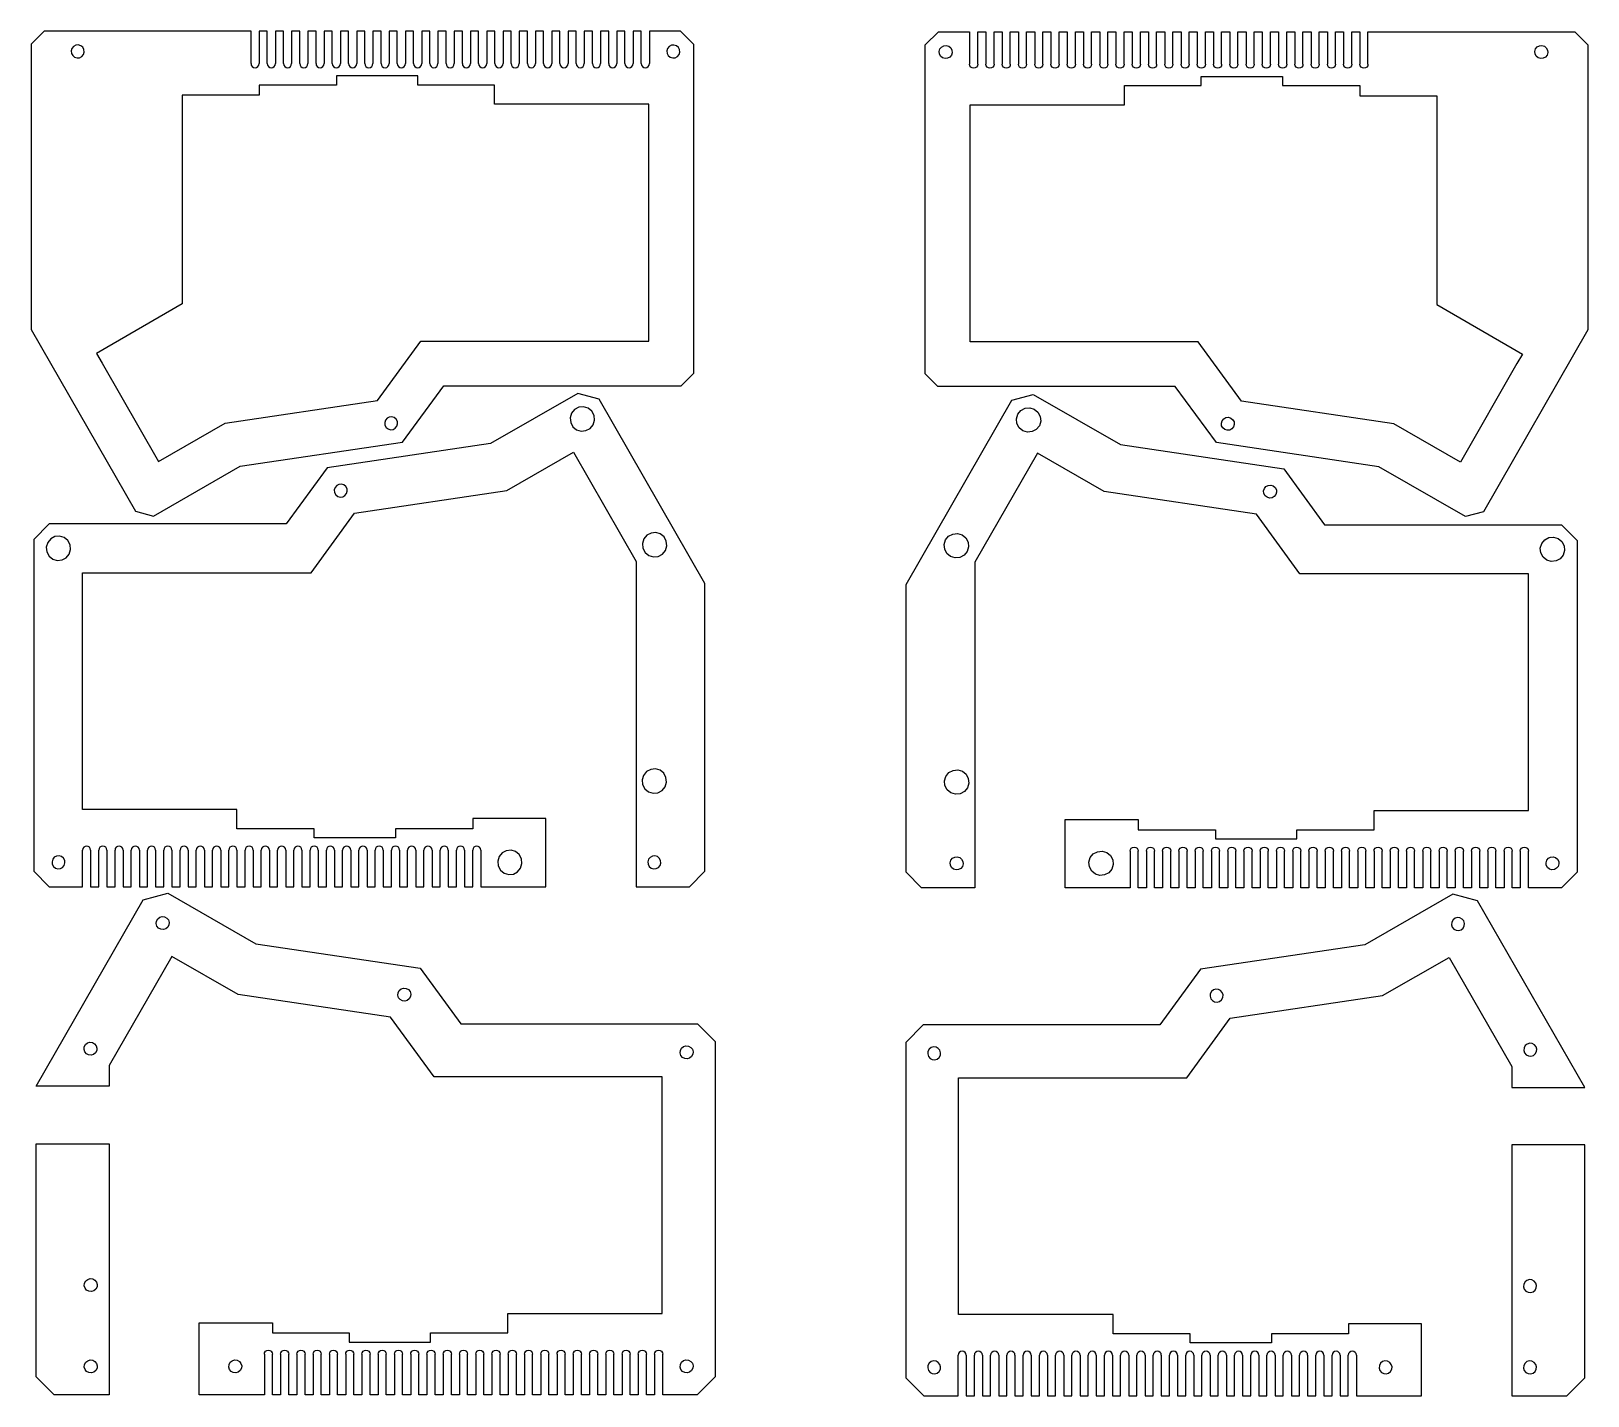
# Model space of a CAD drawing. Header units: millimetres. Extents: x 5 to 388, y 53 to 389.
import ezdxf

# ---------------------------------------------------------------- set-up
doc = ezdxf.new("R2010")
doc.units = ezdxf.units.MM

msp = doc.modelspace()

# ---------------------------------------------------------------- linework, layer by layer
at = {"color": 7, "linetype": 'Continuous'}
for p, q in [((8.66, 388.61), (5.42, 385.37)), ((59.51, 388.61), (8.66, 388.61)), ((59.51, 380.61), (59.51, 388.61)), ((63.51, 388.61), (61.51, 388.61)), ((61.51, 388.61), (61.51, 380.61)), ((63.51, 380.61), (63.51, 388.61)), ((67.51, 388.61), (65.51, 388.61)), ((65.51, 388.61), (65.51, 380.61)), ((67.51, 380.61), (67.51, 388.61)), ((71.51, 388.61), (69.51, 388.61)), ((69.51, 388.61), (69.51, 380.61)), ((71.51, 380.61), (71.51, 388.61)), ((75.51, 388.61), (73.51, 388.61)), ((73.51, 388.61), (73.51, 380.61)), ((75.51, 380.61), (75.51, 388.61)), ((79.51, 388.61), (77.51, 388.61)), ((77.51, 388.61), (77.51, 380.61)), ((79.51, 380.61), (79.51, 388.61)), ((83.51, 388.61), (81.51, 388.61)), ((81.51, 388.61), (81.51, 380.61)), ((83.51, 380.61), (83.51, 388.61)), ((87.51, 388.61), (85.51, 388.61)), ((85.51, 388.61), (85.51, 380.61)), ((87.51, 380.61), (87.51, 388.61)), ((91.51, 388.61), (89.51, 388.61)), ((89.51, 388.61), (89.51, 380.61)), ((91.51, 380.61), (91.51, 388.61)), ((95.51, 388.61), (93.51, 388.61)), ((93.51, 388.61), (93.51, 380.61)), ((95.51, 380.61), (95.51, 388.61)), ((99.51, 388.61), (97.51, 388.61)), ((97.51, 388.61), (97.51, 380.61)), ((99.51, 380.61), (99.51, 388.61)), ((103.51, 388.61), (101.51, 388.61)), ((101.51, 388.61), (101.51, 380.61)), ((103.51, 380.61), (103.51, 388.61)), ((107.51, 388.61), (105.51, 388.61)), ((105.51, 388.61), (105.51, 380.61)), ((107.51, 380.61), (107.51, 388.61)), ((111.51, 388.61), (109.51, 388.61)), ((109.51, 388.61), (109.51, 380.61)), ((111.51, 380.61), (111.51, 388.61)), ((115.51, 388.61), (113.51, 388.61)), ((113.51, 388.61), (113.51, 380.61)), ((115.51, 380.61), (115.51, 388.61)), ((119.51, 388.61), (117.51, 388.61)), ((117.51, 388.61), (117.51, 380.61)), ((119.51, 380.61), (119.51, 388.61)), ((123.51, 388.61), (121.51, 388.61)), ((121.51, 388.61), (121.51, 380.61)), ((123.51, 380.61), (123.51, 388.61)), ((127.51, 388.61), (125.51, 388.61)), ((125.51, 388.61), (125.51, 380.61)), ((127.51, 380.61), (127.51, 388.61)), ((131.51, 388.61), (129.51, 388.61)), ((129.51, 388.61), (129.51, 380.61)), ((131.51, 380.61), (131.51, 388.61)), ((135.51, 388.61), (133.51, 388.61)), ((133.51, 388.61), (133.51, 380.61)), ((135.51, 380.61), (135.51, 388.61)), ((139.51, 388.61), (137.51, 388.61)), ((137.51, 388.61), (137.51, 380.61)), ((139.51, 380.61), (139.51, 388.61)), ((143.51, 388.61), (141.51, 388.61)), ((141.51, 388.61), (141.51, 380.61)), ((143.51, 380.61), (143.51, 388.61)), ((147.51, 388.61), (145.51, 388.61)), ((145.51, 388.61), (145.51, 380.61)), ((147.51, 380.61), (147.51, 388.61)), ((151.51, 388.61), (149.51, 388.61)), ((149.51, 388.61), (149.51, 380.61)), ((151.51, 380.61), (151.51, 388.61)), ((155.51, 388.61), (153.51, 388.61)), ((153.51, 388.61), (153.51, 380.61)), ((155.51, 380.61), (155.51, 388.61)), ((157.51, 388.61), (157.51, 380.61)), ((165.17, 388.61), (157.51, 388.61)), ((168.42, 385.36), (165.17, 388.61)), ((225.41, 385.23), (228.66, 388.47)), ((228.66, 388.47), (236.32, 388.47)), ((236.32, 388.47), (236.32, 380.47)), ((238.32, 388.47), (240.32, 388.47)), ((238.32, 380.47), (238.32, 388.47)), ((240.32, 388.47), (240.32, 380.47)), ((242.32, 388.47), (244.32, 388.47)), ((242.32, 380.47), (242.32, 388.47)), ((244.32, 388.47), (244.32, 380.47)), ((246.32, 388.47), (248.32, 388.47)), ((246.32, 380.47), (246.32, 388.47)), ((248.32, 388.47), (248.32, 380.47)), ((250.32, 388.47), (252.32, 388.47)), ((250.32, 380.47), (250.32, 388.47)), ((252.32, 388.47), (252.32, 380.47)), ((254.32, 388.47), (256.32, 388.47)), ((254.32, 380.47), (254.32, 388.47)), ((256.32, 388.47), (256.32, 380.47)), ((258.32, 388.47), (260.32, 388.47)), ((258.32, 380.47), (258.32, 388.47)), ((260.32, 388.47), (260.32, 380.47)), ((262.32, 388.47), (264.32, 388.47)), ((262.32, 380.47), (262.32, 388.47)), ((264.32, 388.47), (264.32, 380.47)), ((266.32, 388.47), (268.32, 388.47)), ((266.32, 380.47), (266.32, 388.47)), ((268.32, 388.47), (268.32, 380.47)), ((270.32, 388.47), (272.32, 388.47)), ((270.32, 380.47), (270.32, 388.47)), ((272.32, 388.47), (272.32, 380.47)), ((274.32, 388.47), (276.32, 388.47)), ((274.32, 380.47), (274.32, 388.47)), ((276.32, 388.47), (276.32, 380.47)), ((278.32, 388.47), (280.32, 388.47)), ((278.32, 380.47), (278.32, 388.47)), ((280.32, 388.47), (280.32, 380.47)), ((282.32, 388.47), (284.32, 388.47)), ((282.32, 380.47), (282.32, 388.47)), ((284.32, 388.47), (284.32, 380.47)), ((286.32, 388.47), (288.32, 388.47)), ((286.32, 380.47), (286.32, 388.47)), ((288.32, 388.47), (288.32, 380.47)), ((290.32, 388.47), (292.32, 388.47)), ((290.32, 380.47), (290.32, 388.47)), ((292.32, 388.47), (292.32, 380.47)), ((294.32, 388.47), (296.32, 388.47)), ((294.32, 380.47), (294.32, 388.47)), ((296.32, 388.47), (296.32, 380.47)), ((298.32, 388.47), (300.32, 388.47)), ((298.32, 380.47), (298.32, 388.47)), ((300.32, 388.47), (300.32, 380.47)), ((302.32, 388.47), (304.32, 388.47)), ((302.32, 380.47), (302.32, 388.47)), ((304.32, 388.47), (304.32, 380.47)), ((306.32, 388.47), (308.32, 388.47)), ((306.32, 380.47), (306.32, 388.47)), ((308.32, 388.47), (308.32, 380.47)), ((310.32, 388.47), (312.32, 388.47)), ((310.32, 380.47), (310.32, 388.47)), ((312.32, 388.47), (312.32, 380.47)), ((314.32, 388.47), (316.32, 388.47)), ((314.32, 380.47), (314.32, 388.47)), ((316.32, 388.47), (316.32, 380.47)), ((318.32, 388.47), (320.32, 388.47)), ((318.32, 380.47), (318.32, 388.47)), ((320.32, 388.47), (320.32, 380.47)), ((322.32, 388.47), (324.32, 388.47)), ((322.32, 380.47), (322.32, 388.47)), ((324.32, 388.47), (324.32, 380.47)), ((326.32, 388.47), (328.32, 388.47)), ((326.32, 380.47), (326.32, 388.47)), ((328.32, 388.47), (328.32, 380.47)), ((330.32, 388.47), (332.32, 388.47)), ((330.32, 380.47), (330.32, 388.47)), ((332.32, 388.47), (332.32, 380.47)), ((334.32, 388.47), (385.17, 388.47)), ((334.32, 380.47), (334.32, 388.47)), ((385.17, 388.47), (388.42, 385.23)), ((5.42, 385.37), (5.42, 315.25)), ((168.42, 304.46), (168.42, 385.36)), ((225.41, 304.33), (225.41, 385.23)), ((388.42, 385.23), (388.42, 315.11)), ((61.55, 375.36), (61.55, 372.86)), ((80.55, 375.36), (61.55, 375.36)), ((80.55, 377.61), (80.55, 375.36)), ((100.55, 377.61), (80.55, 377.61)), ((100.55, 375.36), (100.55, 377.61)), ((119.42, 375.36), (100.55, 375.36)), ((119.42, 370.61), (119.42, 375.36)), ((293.28, 375.22), (293.28, 377.47)), ((293.28, 377.47), (313.28, 377.47)), ((313.28, 377.47), (313.28, 375.22)), ((42.55, 372.86), (42.55, 321.49)), ((61.55, 372.86), (42.55, 372.86)), ((274.41, 370.47), (274.41, 375.22)), ((274.41, 375.22), (293.28, 375.22)), ((313.28, 375.22), (332.28, 375.22)), ((332.28, 375.22), (332.28, 372.72)), ((332.28, 372.72), (351.28, 372.72)), ((351.28, 372.72), (351.28, 321.36)), ((157.42, 370.61), (119.42, 370.61)), ((157.42, 312.36), (157.42, 370.61)), ((236.41, 312.22), (236.41, 370.47)), ((236.41, 370.47), (274.41, 370.47)), ((42.55, 321.49), (21.49, 309.31)), ((351.28, 321.36), (372.34, 309.17)), ((5.42, 315.25), (31.11, 270.52)), ((388.42, 315.11), (362.72, 270.38)), ((90.63, 297.72), (101.32, 312.36)), ((101.32, 312.36), (157.42, 312.36)), ((292.51, 312.22), (236.41, 312.22)), ((303.2, 297.58), (292.51, 312.22)), ((21.49, 309.31), (22.87, 306.95)), ((22.87, 306.95), (36.78, 282.73)), ((370.96, 306.81), (357.05, 282.6)), ((372.34, 309.17), (370.96, 306.81)), ((165.31, 301.36), (168.42, 304.46)), ((228.52, 301.22), (225.41, 304.33)), ((96.8, 287.51), (106.91, 301.36)), ((106.91, 301.36), (165.31, 301.36)), ((139.93, 299.49), (118.46, 287.13)), ((145.15, 298.08), (139.93, 299.49)), ((286.92, 301.22), (228.52, 301.22)), ((246.7, 297.83), (251.92, 299.24)), ((251.92, 299.24), (273.39, 286.89)), ((297.03, 287.38), (286.92, 301.22)), ((53.13, 292.14), (90.63, 297.72)), ((171.19, 252.76), (145.15, 298.08)), ((220.66, 252.51), (246.7, 297.83)), ((340.7, 292.01), (303.2, 297.58)), ((36.78, 282.73), (53.13, 292.14)), ((357.05, 282.6), (340.7, 292.01)), ((56.81, 281.57), (96.8, 287.51)), ((337.02, 281.43), (297.03, 287.38)), ((118.46, 287.13), (78.24, 281.15)), ((122.47, 275.59), (138.82, 285)), ((138.82, 285), (154.23, 258.18)), ((253.03, 284.76), (237.62, 257.94)), ((269.38, 275.35), (253.03, 284.76)), ((273.39, 286.89), (313.61, 280.91)), ((35.54, 269.33), (56.81, 281.57)), ((78.24, 281.15), (68.19, 267.38)), ((313.61, 280.91), (323.66, 267.14)), ((358.29, 269.19), (337.02, 281.43)), ((84.97, 270.02), (122.47, 275.59)), ((306.88, 269.78), (269.38, 275.35)), ((31.11, 270.52), (35.54, 269.33)), ((74.29, 255.38), (84.97, 270.02)), ((317.56, 255.14), (306.88, 269.78)), ((362.72, 270.38), (358.29, 269.19)), ((9.88, 267.38), (6.05, 263.55)), ((68.19, 267.38), (9.88, 267.38)), ((323.66, 267.14), (381.97, 267.14)), ((381.97, 267.14), (385.8, 263.31)), ((6.05, 263.55), (6.05, 181.96)), ((385.8, 263.31), (385.8, 181.72)), ((154.23, 258.18), (154.23, 178.13)), ((237.62, 257.94), (237.62, 177.88)), ((18.05, 197.13), (18.05, 255.38)), ((18.05, 255.38), (74.29, 255.38)), ((373.8, 255.14), (317.56, 255.14)), ((373.8, 196.89), (373.8, 255.14)), ((171.19, 181.96), (171.19, 252.76)), ((220.66, 181.71), (220.66, 252.51)), ((56.05, 197.13), (18.05, 197.13)), ((56.05, 192.38), (56.05, 197.13)), ((335.8, 196.89), (373.8, 196.89)), ((335.8, 192.14), (335.8, 196.89)), ((75.05, 192.38), (56.05, 192.38)), ((75.05, 190.13), (75.05, 192.38)), ((114.06, 192.38), (95.05, 192.38)), ((95.05, 192.38), (95.05, 190.13)), ((132.06, 194.88), (114.06, 194.88)), ((114.06, 194.88), (114.06, 192.38)), ((132.06, 178.13), (132.06, 194.88)), ((259.79, 194.64), (277.79, 194.64)), ((259.79, 177.88), (259.79, 194.64)), ((277.79, 194.64), (277.79, 192.14)), ((277.79, 192.14), (296.79, 192.14)), ((296.79, 192.14), (296.79, 189.89)), ((316.8, 192.14), (335.8, 192.14)), ((316.8, 189.89), (316.8, 192.14)), ((95.05, 190.13), (75.05, 190.13)), ((296.79, 189.89), (316.8, 189.89)), ((18.05, 178.13), (18.05, 187.13)), ((20.05, 187.13), (20.05, 178.13)), ((22.05, 178.13), (22.05, 187.13)), ((24.05, 187.13), (24.05, 178.13)), ((26.05, 178.13), (26.05, 187.13)), ((28.05, 187.13), (28.05, 178.13)), ((30.05, 178.13), (30.05, 187.13)), ((32.05, 187.13), (32.05, 178.13)), ((34.05, 178.13), (34.05, 187.13)), ((36.05, 187.13), (36.05, 178.13)), ((38.05, 178.13), (38.05, 187.13)), ((40.05, 187.13), (40.05, 178.13)), ((42.05, 178.13), (42.05, 187.13)), ((44.05, 187.13), (44.05, 178.13)), ((46.05, 178.13), (46.05, 187.13)), ((48.05, 187.13), (48.05, 178.13)), ((50.05, 178.13), (50.05, 187.13)), ((52.05, 187.13), (52.05, 178.13)), ((54.05, 178.13), (54.05, 187.13)), ((56.05, 187.13), (56.05, 178.13)), ((58.05, 178.13), (58.05, 187.13)), ((60.05, 187.13), (60.05, 178.13)), ((62.05, 178.13), (62.05, 187.13)), ((64.05, 187.13), (64.05, 178.13)), ((66.05, 178.13), (66.05, 187.13)), ((68.05, 187.13), (68.05, 178.13)), ((70.05, 178.13), (70.05, 187.13)), ((72.05, 187.13), (72.05, 178.13)), ((74.05, 178.13), (74.05, 187.13)), ((76.05, 187.13), (76.05, 178.13)), ((78.05, 178.13), (78.05, 187.13)), ((80.05, 187.13), (80.05, 178.13)), ((82.05, 178.13), (82.05, 187.13)), ((84.05, 187.13), (84.05, 178.13)), ((86.05, 178.13), (86.05, 187.13)), ((88.05, 187.13), (88.05, 178.13)), ((90.05, 178.13), (90.05, 187.13)), ((92.05, 187.13), (92.05, 178.13)), ((94.05, 178.13), (94.05, 187.13)), ((96.05, 187.13), (96.05, 178.13)), ((98.05, 178.13), (98.05, 187.13)), ((100.05, 187.13), (100.05, 178.13)), ((102.05, 178.13), (102.05, 187.13)), ((104.05, 187.13), (104.05, 178.13)), ((106.05, 178.13), (106.05, 187.13)), ((108.05, 187.13), (108.05, 178.13)), ((110.05, 178.13), (110.05, 187.13)), ((112.05, 187.13), (112.05, 178.13)), ((114.05, 178.13), (114.05, 187.13)), ((116.05, 187.13), (116.05, 178.13)), ((275.8, 186.89), (275.8, 177.88)), ((277.8, 177.88), (277.8, 186.89)), ((279.8, 186.89), (279.8, 177.88)), ((281.8, 177.88), (281.8, 186.89)), ((283.8, 186.89), (283.8, 177.88)), ((285.8, 177.89), (285.8, 186.89)), ((287.8, 186.89), (287.8, 177.89)), ((289.8, 177.89), (289.8, 186.89)), ((291.8, 186.89), (291.8, 177.89)), ((293.8, 177.89), (293.8, 186.89)), ((295.8, 186.89), (295.8, 177.89)), ((297.8, 177.89), (297.8, 186.89)), ((299.8, 186.89), (299.8, 177.89)), ((301.8, 177.89), (301.8, 186.89)), ((303.8, 186.89), (303.8, 177.89)), ((305.8, 177.89), (305.8, 186.89)), ((307.8, 186.89), (307.8, 177.89)), ((309.8, 177.89), (309.8, 186.89)), ((311.8, 186.89), (311.8, 177.89)), ((313.8, 177.89), (313.8, 186.89)), ((315.8, 186.89), (315.8, 177.89)), ((317.8, 177.89), (317.8, 186.89)), ((319.8, 186.89), (319.8, 177.89)), ((321.8, 177.89), (321.8, 186.89)), ((323.8, 186.89), (323.8, 177.89)), ((325.8, 177.89), (325.8, 186.89)), ((327.8, 186.89), (327.8, 177.89)), ((329.8, 177.89), (329.8, 186.89)), ((331.8, 186.89), (331.8, 177.89)), ((333.8, 177.89), (333.8, 186.89)), ((335.8, 186.89), (335.8, 177.89)), ((337.8, 177.89), (337.8, 186.89)), ((339.8, 186.89), (339.8, 177.89)), ((341.8, 177.89), (341.8, 186.89)), ((343.8, 186.89), (343.8, 177.89)), ((345.8, 177.89), (345.8, 186.89)), ((347.8, 186.89), (347.8, 177.89)), ((349.8, 177.89), (349.8, 186.89)), ((351.8, 186.89), (351.8, 177.89)), ((353.8, 177.89), (353.8, 186.89)), ((355.8, 186.89), (355.8, 177.89)), ((357.8, 177.89), (357.8, 186.89)), ((359.8, 186.89), (359.8, 177.89)), ((361.8, 177.89), (361.8, 186.89)), ((363.8, 186.89), (363.8, 177.89)), ((365.8, 177.89), (365.8, 186.89)), ((367.8, 186.89), (367.8, 177.89)), ((369.8, 177.89), (369.8, 186.89)), ((371.8, 186.89), (371.8, 177.89)), ((373.8, 177.89), (373.8, 186.89)), ((6.05, 181.96), (9.88, 178.13)), ((167.36, 178.13), (171.19, 181.96)), ((224.49, 177.88), (220.66, 181.71)), ((385.8, 181.72), (381.97, 177.89)), ((9.88, 178.13), (18.05, 178.13)), ((20.05, 178.13), (22.05, 178.13)), ((24.05, 178.13), (26.05, 178.13)), ((28.05, 178.13), (30.05, 178.13)), ((32.05, 178.13), (34.05, 178.13)), ((33.01, 174.94), (39.04, 176.56)), ((36.05, 178.13), (38.05, 178.13)), ((39.04, 176.56), (60.7, 164.1)), ((40.05, 178.13), (42.05, 178.13)), ((44.05, 178.13), (46.05, 178.13)), ((48.05, 178.13), (50.05, 178.13)), ((52.05, 178.13), (54.05, 178.13)), ((56.05, 178.13), (58.05, 178.13)), ((60.05, 178.13), (62.05, 178.13)), ((64.05, 178.13), (66.05, 178.13)), ((68.05, 178.13), (70.05, 178.13)), ((72.05, 178.13), (74.05, 178.13)), ((76.05, 178.13), (78.05, 178.13)), ((80.05, 178.13), (82.05, 178.13)), ((84.05, 178.13), (86.05, 178.13)), ((88.05, 178.13), (90.05, 178.13)), ((92.05, 178.13), (94.05, 178.13)), ((96.05, 178.13), (98.05, 178.13)), ((100.05, 178.13), (102.05, 178.13)), ((104.05, 178.13), (106.05, 178.13)), ((108.05, 178.13), (109.05, 178.13)), ((109.05, 178.13), (110.05, 178.13)), ((112.05, 178.13), (114.05, 178.13)), ((116.05, 178.13), (132.06, 178.13)), ((154.23, 178.13), (167.36, 178.13)), ((237.62, 177.88), (224.49, 177.88)), ((275.8, 177.88), (259.79, 177.88)), ((279.8, 177.88), (277.8, 177.88)), ((282.79, 177.88), (281.8, 177.88)), ((283.8, 177.88), (282.79, 177.88)), ((287.8, 177.89), (285.8, 177.89)), ((291.8, 177.89), (289.8, 177.89)), ((295.8, 177.89), (293.8, 177.89)), ((299.8, 177.89), (297.8, 177.89)), ((303.8, 177.89), (301.8, 177.89)), ((307.8, 177.89), (305.8, 177.89)), ((311.8, 177.89), (309.8, 177.89)), ((315.8, 177.89), (313.8, 177.89)), ((319.8, 177.89), (317.8, 177.89)), ((323.8, 177.89), (321.8, 177.89)), ((327.8, 177.89), (325.8, 177.89)), ((331.8, 177.89), (329.8, 177.89)), ((355.23, 176.32), (333.57, 163.85)), ((335.8, 177.89), (333.8, 177.89)), ((339.8, 177.89), (337.8, 177.89)), ((343.8, 177.89), (341.8, 177.89)), ((347.8, 177.89), (345.8, 177.89)), ((351.8, 177.89), (349.8, 177.89)), ((355.8, 177.89), (353.8, 177.89)), ((361.26, 174.69), (355.23, 176.32)), ((359.8, 177.89), (357.8, 177.89)), ((363.8, 177.89), (361.8, 177.89)), ((367.8, 177.89), (365.8, 177.89)), ((371.8, 177.89), (369.8, 177.89)), ((381.97, 177.89), (373.8, 177.89)), ((6.63, 129.03), (33.01, 174.94)), ((387.64, 128.78), (361.26, 174.69)), ((40, 161.01), (24.59, 134.18)), ((56.35, 151.6), (40, 161.01)), ((60.7, 164.1), (101.14, 158.08)), ((333.57, 163.85), (293.13, 157.84)), ((101.14, 158.08), (111.14, 144.39)), ((293.13, 157.84), (283.13, 144.14)), ((337.92, 151.35), (354.27, 160.76)), ((354.27, 160.76), (369.68, 133.94)), ((93.85, 146.02), (56.35, 151.6)), ((300.42, 145.78), (337.92, 151.35)), ((104.54, 131.39), (93.85, 146.02)), ((289.74, 131.14), (300.42, 145.78)), ((111.14, 144.39), (169.36, 144.39)), ((169.36, 144.39), (173.68, 140.06)), ((224.91, 144.14), (220.59, 139.82)), ((283.13, 144.14), (224.91, 144.14)), ((173.68, 140.06), (173.68, 57.55)), ((220.59, 139.82), (220.59, 57.3)), ((24.59, 134.18), (24.59, 129.03)), ((160.68, 131.39), (104.54, 131.39)), ((160.68, 73.13), (160.68, 131.39)), ((233.59, 72.89), (233.59, 131.14)), ((233.59, 131.14), (289.74, 131.14)), ((369.68, 133.94), (369.68, 128.78)), ((24.59, 129.03), (6.63, 129.03)), ((369.68, 128.78), (387.64, 128.78)), ((6.63, 114.88), (24.59, 114.88)), ((6.63, 57.55), (6.63, 114.88)), ((24.59, 114.88), (24.59, 53.13)), ((387.64, 114.63), (369.68, 114.63)), ((369.68, 114.63), (369.68, 52.88)), ((387.64, 57.3), (387.64, 114.63)), ((122.68, 73.13), (160.68, 73.13)), ((122.68, 68.38), (122.68, 73.13)), ((271.59, 72.89), (233.59, 72.89)), ((271.59, 68.13), (271.59, 72.89)), ((46.77, 70.88), (64.77, 70.88)), ((46.77, 56.88), (46.77, 70.88)), ((64.77, 70.88), (64.77, 68.38)), ((347.5, 70.63), (329.5, 70.63)), ((329.5, 70.63), (329.5, 68.13)), ((347.5, 56.63), (347.5, 70.63)), ((64.77, 68.38), (83.68, 68.38)), ((83.68, 68.38), (83.68, 66.13)), ((83.68, 66.13), (103.68, 66.13)), ((103.68, 68.38), (122.68, 68.38)), ((103.68, 66.13), (103.68, 68.38)), ((290.59, 68.13), (271.59, 68.13)), ((290.59, 65.89), (290.59, 68.13)), ((310.59, 65.89), (290.59, 65.89)), ((329.5, 68.13), (310.59, 68.13)), ((310.59, 68.13), (310.59, 65.89)), ((62.8, 63.13), (62.8, 53.13)), ((64.8, 53.13), (64.8, 63.13)), ((66.8, 63.13), (66.8, 53.13)), ((68.8, 53.13), (68.8, 63.13)), ((70.8, 63.13), (70.8, 53.13)), ((72.8, 53.13), (72.8, 63.13)), ((74.8, 63.13), (74.8, 53.13)), ((76.8, 53.13), (76.8, 63.13)), ((78.8, 63.13), (78.8, 53.13)), ((80.8, 53.13), (80.8, 63.13)), ((82.8, 63.13), (82.8, 53.13)), ((84.8, 53.13), (84.8, 63.13)), ((86.8, 63.13), (86.8, 53.13)), ((88.8, 53.13), (88.8, 63.13)), ((90.8, 63.13), (90.8, 53.13)), ((92.8, 53.13), (92.8, 63.13)), ((94.8, 63.13), (94.8, 53.13)), ((96.8, 53.13), (96.8, 63.13)), ((98.8, 63.13), (98.8, 53.13)), ((100.8, 53.13), (100.8, 63.13)), ((102.8, 63.13), (102.8, 53.13)), ((104.8, 53.13), (104.8, 63.13)), ((106.8, 63.13), (106.8, 53.13)), ((108.8, 53.13), (108.8, 63.13)), ((110.8, 63.13), (110.8, 53.13)), ((112.8, 53.13), (112.8, 63.13)), ((114.8, 63.13), (114.8, 53.13)), ((116.8, 53.13), (116.8, 63.13)), ((118.8, 63.13), (118.8, 53.13)), ((120.8, 53.13), (120.8, 63.13)), ((122.8, 63.13), (122.8, 53.13)), ((124.8, 53.13), (124.8, 63.13)), ((126.8, 63.13), (126.8, 53.13)), ((128.8, 53.13), (128.8, 63.13)), ((130.8, 63.13), (130.8, 53.13)), ((132.8, 53.13), (132.8, 63.13)), ((134.8, 63.13), (134.8, 53.13)), ((136.8, 53.13), (136.8, 63.13)), ((138.8, 63.13), (138.8, 53.13)), ((140.8, 53.13), (140.8, 63.13)), ((142.8, 63.13), (142.8, 53.13)), ((144.8, 53.13), (144.8, 63.13)), ((146.8, 63.13), (146.8, 53.13)), ((148.8, 53.13), (148.8, 63.13)), ((150.8, 63.13), (150.8, 53.13)), ((152.8, 53.13), (152.8, 63.13)), ((154.8, 63.13), (154.8, 53.13)), ((156.8, 53.13), (156.8, 63.13)), ((158.8, 63.13), (158.8, 53.13)), ((160.8, 53.13), (160.8, 63.13)), ((233.47, 52.88), (233.47, 62.88)), ((235.47, 62.88), (235.47, 52.88)), ((237.47, 52.88), (237.47, 62.88)), ((239.47, 62.88), (239.47, 52.88)), ((241.47, 52.88), (241.47, 62.88)), ((243.47, 62.88), (243.47, 52.88)), ((245.47, 52.88), (245.47, 62.88)), ((247.47, 62.88), (247.47, 52.88)), ((249.47, 52.88), (249.47, 62.88)), ((251.47, 62.88), (251.47, 52.88)), ((253.47, 52.88), (253.47, 62.88)), ((255.47, 62.88), (255.47, 52.88)), ((257.47, 52.88), (257.47, 62.88)), ((259.47, 62.88), (259.47, 52.88)), ((261.47, 52.88), (261.47, 62.88)), ((263.47, 62.88), (263.47, 52.88)), ((265.47, 52.88), (265.47, 62.88)), ((267.47, 62.88), (267.47, 52.88)), ((269.47, 52.88), (269.47, 62.88)), ((271.47, 62.88), (271.47, 52.88)), ((273.47, 52.88), (273.47, 62.88)), ((275.47, 62.88), (275.47, 52.88)), ((277.47, 52.88), (277.47, 62.88)), ((279.47, 62.88), (279.47, 52.88)), ((281.47, 52.88), (281.47, 62.88)), ((283.47, 62.88), (283.47, 52.88)), ((285.47, 52.88), (285.47, 62.88)), ((287.47, 62.88), (287.47, 52.88)), ((289.47, 52.88), (289.47, 62.88)), ((291.47, 62.88), (291.47, 52.88)), ((293.47, 52.88), (293.47, 62.88)), ((295.47, 62.88), (295.47, 52.88)), ((297.47, 52.88), (297.47, 62.88)), ((299.47, 62.88), (299.47, 52.88)), ((301.47, 52.88), (301.47, 62.88)), ((303.47, 62.88), (303.47, 52.88)), ((305.47, 52.88), (305.47, 62.88)), ((307.47, 62.88), (307.47, 52.88)), ((309.47, 52.88), (309.47, 62.88)), ((311.47, 62.88), (311.47, 52.88)), ((313.47, 52.88), (313.47, 62.88)), ((315.47, 62.88), (315.47, 52.88)), ((317.47, 52.88), (317.47, 62.88)), ((319.47, 62.88), (319.47, 52.88)), ((321.47, 52.88), (321.47, 62.88)), ((323.47, 62.88), (323.47, 52.88)), ((325.47, 52.88), (325.47, 62.88)), ((327.47, 62.88), (327.47, 52.88)), ((329.47, 52.88), (329.47, 62.88)), ((331.47, 62.88), (331.47, 52.88)), ((11.05, 53.13), (6.63, 57.55)), ((173.68, 57.55), (169.26, 53.13)), ((46.77, 53.13), (46.77, 56.88)), ((220.59, 57.3), (225.01, 52.88)), ((347.5, 52.88), (347.5, 56.63)), ((383.22, 52.88), (387.64, 57.3)), ((24.59, 53.13), (11.05, 53.13)), ((62.8, 53.13), (46.77, 53.13)), ((66.8, 53.13), (64.8, 53.13)), ((70.8, 53.13), (68.8, 53.13)), ((74.8, 53.13), (72.8, 53.13)), ((78.8, 53.13), (76.8, 53.13)), ((82.8, 53.13), (80.8, 53.13)), ((86.8, 53.13), (84.8, 53.13)), ((90.8, 53.13), (88.8, 53.13)), ((94.8, 53.13), (92.8, 53.13)), ((98.8, 53.13), (96.8, 53.13)), ((102.8, 53.13), (100.8, 53.13)), ((106.8, 53.13), (104.8, 53.13)), ((110.8, 53.13), (108.8, 53.13)), ((114.8, 53.13), (112.8, 53.13)), ((118.8, 53.13), (116.8, 53.13)), ((122.8, 53.13), (120.8, 53.13)), ((126.8, 53.13), (124.8, 53.13)), ((130.8, 53.13), (128.8, 53.13)), ((134.8, 53.13), (132.8, 53.13)), ((138.8, 53.13), (136.8, 53.13)), ((142.8, 53.13), (140.8, 53.13)), ((146.8, 53.13), (144.8, 53.13)), ((150.8, 53.13), (148.8, 53.13)), ((154.8, 53.13), (152.8, 53.13)), ((158.8, 53.13), (156.8, 53.13)), ((169.26, 53.13), (160.8, 53.13)), ((225.01, 52.88), (233.47, 52.88)), ((235.47, 52.88), (237.47, 52.88)), ((239.47, 52.88), (241.47, 52.88)), ((243.47, 52.88), (245.47, 52.88)), ((247.47, 52.88), (249.47, 52.88)), ((251.47, 52.88), (253.47, 52.88)), ((255.47, 52.88), (257.47, 52.88)), ((259.47, 52.88), (261.47, 52.88)), ((263.47, 52.88), (265.47, 52.88)), ((267.47, 52.88), (269.47, 52.88)), ((271.47, 52.88), (273.47, 52.88)), ((275.47, 52.88), (277.47, 52.88)), ((279.47, 52.88), (281.47, 52.88)), ((283.47, 52.88), (285.47, 52.88)), ((287.47, 52.88), (289.47, 52.88)), ((291.47, 52.88), (293.47, 52.88)), ((295.47, 52.88), (297.47, 52.88)), ((299.47, 52.88), (301.47, 52.88)), ((303.47, 52.88), (305.47, 52.88)), ((307.47, 52.88), (309.47, 52.88)), ((311.47, 52.88), (313.47, 52.88)), ((315.47, 52.88), (317.47, 52.88)), ((319.47, 52.88), (321.47, 52.88)), ((323.47, 52.88), (325.47, 52.88)), ((327.47, 52.88), (329.47, 52.88)), ((331.47, 52.88), (347.5, 52.88)), ((369.68, 52.88), (383.22, 52.88))]:
    msp.add_line(p, q, dxfattribs=at)
at = {"color": 7, "linetype": 'Continuous', "flags": 128}
for points in [[(18.4, 384.08), (18.11, 384.63), (17.62, 385.03), (17.02, 385.21), (16.4, 385.14), (15.85, 384.85), (15.46, 384.36), (15.28, 383.77), (15.34, 383.14), (15.64, 382.59), (16.12, 382.2), (16.72, 382.02), (17.34, 382.08), (17.89, 382.38), (18.28, 382.86), (18.46, 383.46), (18.4, 384.08)], [(164.95, 384.07), (164.65, 384.62), (164.17, 385.02), (163.57, 385.2), (162.95, 385.14), (162.4, 384.84), (162.01, 384.36), (161.83, 383.76), (161.89, 383.14), (162.18, 382.59), (162.67, 382.19), (163.27, 382.01), (163.89, 382.08), (164.44, 382.37), (164.83, 382.85), (165.01, 383.45), (164.95, 384.07)], [(231.94, 383.94), (232, 383.31), (231.82, 382.72), (231.43, 382.23), (230.88, 381.94), (230.26, 381.88), (229.66, 382.06), (229.18, 382.45), (228.88, 383), (228.82, 383.62), (229, 384.22), (229.39, 384.7), (229.94, 385), (230.57, 385.06), (231.16, 384.88), (231.65, 384.49), (231.94, 383.94)], [(378.49, 383.94), (378.55, 383.32), (378.37, 382.72), (377.98, 382.24), (377.43, 381.94), (376.81, 381.88), (376.21, 382.06), (375.73, 382.46), (375.43, 383.01), (375.37, 383.63), (375.55, 384.23), (375.94, 384.71), (376.49, 385), (377.11, 385.07), (377.71, 384.89), (378.19, 384.49), (378.49, 383.94)], [(59.51, 380.61), (59.58, 380.23), (59.8, 379.9), (60.12, 379.69), (60.51, 379.61), (60.89, 379.69), (61.21, 379.9), (61.43, 380.23), (61.51, 380.61)], [(63.51, 380.61), (63.58, 380.23), (63.8, 379.9), (64.12, 379.69), (64.51, 379.61), (64.89, 379.69), (65.21, 379.9), (65.43, 380.23), (65.51, 380.61)], [(67.51, 380.61), (67.58, 380.23), (67.8, 379.9), (68.12, 379.69), (68.51, 379.61), (68.89, 379.69), (69.21, 379.9), (69.43, 380.23), (69.51, 380.61)], [(71.51, 380.61), (71.58, 380.23), (71.8, 379.9), (72.12, 379.69), (72.51, 379.61), (72.89, 379.69), (73.21, 379.9), (73.43, 380.23), (73.51, 380.61)], [(75.51, 380.61), (75.58, 380.23), (75.8, 379.9), (76.12, 379.69), (76.51, 379.61), (76.89, 379.69), (77.21, 379.9), (77.43, 380.23), (77.51, 380.61)], [(79.51, 380.61), (79.58, 380.23), (79.8, 379.9), (80.12, 379.69), (80.51, 379.61), (80.89, 379.69), (81.21, 379.9), (81.43, 380.23), (81.51, 380.61)], [(83.51, 380.61), (83.58, 380.23), (83.8, 379.9), (84.12, 379.69), (84.51, 379.61), (84.89, 379.69), (85.21, 379.9), (85.43, 380.23), (85.51, 380.61)], [(87.51, 380.61), (87.58, 380.23), (87.8, 379.9), (88.12, 379.69), (88.51, 379.61), (88.89, 379.69), (89.21, 379.9), (89.43, 380.23), (89.51, 380.61)], [(91.51, 380.61), (91.58, 380.23), (91.8, 379.9), (92.12, 379.69), (92.51, 379.61), (92.89, 379.69), (93.21, 379.9), (93.43, 380.23), (93.51, 380.61)], [(95.51, 380.61), (95.58, 380.23), (95.8, 379.9), (96.12, 379.69), (96.51, 379.61), (96.89, 379.69), (97.21, 379.9), (97.43, 380.23), (97.51, 380.61)], [(99.51, 380.61), (99.58, 380.23), (99.8, 379.9), (100.12, 379.69), (100.51, 379.61), (100.89, 379.69), (101.21, 379.9), (101.43, 380.23), (101.51, 380.61)], [(103.51, 380.61), (103.58, 380.23), (103.8, 379.9), (104.12, 379.69), (104.51, 379.61), (104.89, 379.69), (105.21, 379.9), (105.43, 380.23), (105.51, 380.61)], [(107.51, 380.61), (107.58, 380.23), (107.8, 379.9), (108.12, 379.69), (108.51, 379.61), (108.89, 379.69), (109.21, 379.9), (109.43, 380.23), (109.51, 380.61)], [(111.51, 380.61), (111.58, 380.23), (111.8, 379.9), (112.12, 379.69), (112.51, 379.61), (112.89, 379.69), (113.21, 379.9), (113.43, 380.23), (113.51, 380.61)], [(115.51, 380.61), (115.58, 380.23), (115.8, 379.9), (116.12, 379.69), (116.51, 379.61), (116.89, 379.69), (117.21, 379.9), (117.43, 380.23), (117.51, 380.61)], [(119.51, 380.61), (119.58, 380.23), (119.8, 379.9), (120.12, 379.69), (120.51, 379.61), (120.89, 379.69), (121.21, 379.9), (121.43, 380.23), (121.51, 380.61)], [(123.51, 380.61), (123.58, 380.23), (123.8, 379.9), (124.12, 379.69), (124.51, 379.61), (124.89, 379.69), (125.21, 379.9), (125.43, 380.23), (125.51, 380.61)], [(127.51, 380.61), (127.58, 380.23), (127.8, 379.9), (128.12, 379.69), (128.51, 379.61), (128.89, 379.69), (129.21, 379.9), (129.43, 380.23), (129.51, 380.61)], [(131.51, 380.61), (131.58, 380.23), (131.8, 379.9), (132.12, 379.69), (132.51, 379.61), (132.89, 379.69), (133.21, 379.9), (133.43, 380.23), (133.51, 380.61)], [(135.51, 380.61), (135.58, 380.23), (135.8, 379.9), (136.12, 379.69), (136.51, 379.61), (136.89, 379.69), (137.21, 379.9), (137.43, 380.23), (137.51, 380.61)], [(139.51, 380.61), (139.58, 380.23), (139.8, 379.9), (140.12, 379.69), (140.51, 379.61), (140.89, 379.69), (141.21, 379.9), (141.43, 380.23), (141.51, 380.61)], [(143.51, 380.61), (143.58, 380.23), (143.8, 379.9), (144.12, 379.69), (144.51, 379.61), (144.89, 379.69), (145.21, 379.9), (145.43, 380.23), (145.51, 380.61)], [(147.51, 380.61), (147.58, 380.23), (147.8, 379.9), (148.12, 379.69), (148.51, 379.61), (148.89, 379.69), (149.21, 379.9), (149.43, 380.23), (149.51, 380.61)], [(151.51, 380.61), (151.58, 380.23), (151.8, 379.9), (152.12, 379.69), (152.51, 379.61), (152.89, 379.69), (153.21, 379.9), (153.43, 380.23), (153.51, 380.61)], [(155.51, 380.61), (155.58, 380.23), (155.8, 379.9), (156.12, 379.69), (156.51, 379.61), (156.89, 379.69), (157.21, 379.9), (157.43, 380.23), (157.51, 380.61)], [(238.32, 380.47), (238.25, 380.09), (238.03, 379.77), (237.71, 379.55), (237.32, 379.47), (236.94, 379.55), (236.62, 379.77), (236.4, 380.09), (236.32, 380.47)], [(242.32, 380.47), (242.25, 380.09), (242.03, 379.77), (241.71, 379.55), (241.32, 379.47), (240.94, 379.55), (240.62, 379.77), (240.4, 380.09), (240.32, 380.47)], [(246.32, 380.47), (246.25, 380.09), (246.03, 379.77), (245.71, 379.55), (245.32, 379.47), (244.94, 379.55), (244.62, 379.77), (244.4, 380.09), (244.32, 380.47)], [(250.32, 380.47), (250.25, 380.09), (250.03, 379.77), (249.71, 379.55), (249.32, 379.47), (248.94, 379.55), (248.62, 379.77), (248.4, 380.09), (248.32, 380.47)], [(254.32, 380.47), (254.25, 380.09), (254.03, 379.77), (253.71, 379.55), (253.32, 379.47), (252.94, 379.55), (252.62, 379.77), (252.4, 380.09), (252.32, 380.47)], [(258.32, 380.47), (258.25, 380.09), (258.03, 379.77), (257.71, 379.55), (257.32, 379.47), (256.94, 379.55), (256.62, 379.77), (256.4, 380.09), (256.32, 380.47)], [(262.32, 380.47), (262.25, 380.09), (262.03, 379.77), (261.71, 379.55), (261.32, 379.47), (260.94, 379.55), (260.62, 379.77), (260.4, 380.09), (260.32, 380.47)], [(266.32, 380.47), (266.25, 380.09), (266.03, 379.77), (265.71, 379.55), (265.32, 379.47), (264.94, 379.55), (264.62, 379.77), (264.4, 380.09), (264.32, 380.47)], [(270.32, 380.47), (270.25, 380.09), (270.03, 379.77), (269.71, 379.55), (269.32, 379.47), (268.94, 379.55), (268.62, 379.77), (268.4, 380.09), (268.32, 380.47)], [(274.32, 380.47), (274.25, 380.09), (274.03, 379.77), (273.71, 379.55), (273.32, 379.47), (272.94, 379.55), (272.62, 379.77), (272.4, 380.09), (272.32, 380.47)], [(278.32, 380.47), (278.25, 380.09), (278.03, 379.77), (277.71, 379.55), (277.32, 379.47), (276.94, 379.55), (276.62, 379.77), (276.4, 380.09), (276.32, 380.47)], [(282.32, 380.47), (282.25, 380.09), (282.03, 379.77), (281.71, 379.55), (281.32, 379.47), (280.94, 379.55), (280.62, 379.77), (280.4, 380.09), (280.32, 380.47)], [(286.32, 380.47), (286.25, 380.09), (286.03, 379.77), (285.71, 379.55), (285.32, 379.47), (284.94, 379.55), (284.62, 379.77), (284.4, 380.09), (284.32, 380.47)], [(290.32, 380.47), (290.25, 380.09), (290.03, 379.77), (289.71, 379.55), (289.32, 379.47), (288.94, 379.55), (288.62, 379.77), (288.4, 380.09), (288.32, 380.47)], [(294.32, 380.47), (294.25, 380.09), (294.03, 379.77), (293.71, 379.55), (293.32, 379.47), (292.94, 379.55), (292.62, 379.77), (292.4, 380.09), (292.32, 380.47)], [(298.32, 380.47), (298.25, 380.09), (298.03, 379.77), (297.71, 379.55), (297.32, 379.47), (296.94, 379.55), (296.62, 379.77), (296.4, 380.09), (296.32, 380.47)], [(302.32, 380.47), (302.25, 380.09), (302.03, 379.77), (301.71, 379.55), (301.32, 379.47), (300.94, 379.55), (300.62, 379.77), (300.4, 380.09), (300.32, 380.47)], [(306.32, 380.47), (306.25, 380.09), (306.03, 379.77), (305.71, 379.55), (305.32, 379.47), (304.94, 379.55), (304.62, 379.77), (304.4, 380.09), (304.32, 380.47)], [(310.32, 380.47), (310.25, 380.09), (310.03, 379.77), (309.71, 379.55), (309.32, 379.47), (308.94, 379.55), (308.62, 379.77), (308.4, 380.09), (308.32, 380.47)], [(314.32, 380.47), (314.25, 380.09), (314.03, 379.77), (313.71, 379.55), (313.32, 379.47), (312.94, 379.55), (312.62, 379.77), (312.4, 380.09), (312.32, 380.47)], [(318.32, 380.47), (318.25, 380.09), (318.03, 379.77), (317.71, 379.55), (317.32, 379.47), (316.94, 379.55), (316.62, 379.77), (316.4, 380.09), (316.32, 380.47)], [(322.32, 380.47), (322.25, 380.09), (322.03, 379.77), (321.71, 379.55), (321.32, 379.47), (320.94, 379.55), (320.62, 379.77), (320.4, 380.09), (320.32, 380.47)], [(326.32, 380.47), (326.25, 380.09), (326.03, 379.77), (325.71, 379.55), (325.32, 379.47), (324.94, 379.55), (324.62, 379.77), (324.4, 380.09), (324.32, 380.47)], [(330.32, 380.47), (330.25, 380.09), (330.03, 379.77), (329.71, 379.55), (329.32, 379.47), (328.94, 379.55), (328.62, 379.77), (328.4, 380.09), (328.32, 380.47)], [(334.32, 380.47), (334.25, 380.09), (334.03, 379.77), (333.71, 379.55), (333.32, 379.47), (332.94, 379.55), (332.62, 379.77), (332.4, 380.09), (332.32, 380.47)], [(143.9, 294.08), (143.35, 295.11), (142.44, 295.85), (141.32, 296.19), (140.16, 296.07), (139.12, 295.52), (138.38, 294.61), (138.05, 293.49), (138.16, 292.32), (138.72, 291.29), (139.62, 290.55), (140.74, 290.21), (141.91, 290.33), (142.94, 290.89), (143.68, 291.79), (144.02, 292.91), (143.9, 294.08)], [(253.69, 293.83), (253.8, 292.67), (253.47, 291.55), (252.72, 290.64), (251.69, 290.09), (250.53, 289.97), (249.41, 290.31), (248.5, 291.05), (247.95, 292.08), (247.83, 293.25), (248.17, 294.37), (248.91, 295.27), (249.94, 295.83), (251.1, 295.94), (252.23, 295.61), (253.13, 294.87), (253.69, 293.83)], [(95.53, 292.62), (95.23, 293.17), (94.75, 293.57), (94.15, 293.75), (93.53, 293.68), (92.98, 293.39), (92.58, 292.9), (92.4, 292.31), (92.47, 291.68), (92.76, 291.13), (93.25, 290.74), (93.84, 290.56), (94.46, 290.62), (95.01, 290.92), (95.41, 291.4), (95.59, 292), (95.53, 292.62)], [(301.36, 292.48), (301.43, 291.86), (301.25, 291.26), (300.85, 290.78), (300.3, 290.48), (299.68, 290.42), (299.08, 290.6), (298.6, 291), (298.3, 291.55), (298.24, 292.17), (298.42, 292.77), (298.82, 293.25), (299.37, 293.55), (299.99, 293.61), (300.59, 293.43), (301.07, 293.03), (301.36, 292.48)], [(83.14, 276.05), (82.84, 276.6), (82.36, 277), (81.76, 277.18), (81.14, 277.12), (80.59, 276.82), (80.19, 276.34), (80.01, 275.74), (80.08, 275.12), (80.37, 274.57), (80.86, 274.17), (81.45, 273.99), (82.08, 274.06), (82.63, 274.35), (83.02, 274.84), (83.2, 275.43), (83.14, 276.05)], [(311.77, 275.81), (311.83, 275.19), (311.65, 274.59), (311.26, 274.11), (310.71, 273.81), (310.09, 273.75), (309.49, 273.93), (309.01, 274.33), (308.71, 274.88), (308.65, 275.5), (308.83, 276.09), (309.22, 276.58), (309.77, 276.87), (310.39, 276.94), (310.99, 276.76), (311.48, 276.36), (311.77, 275.81)], [(15.01, 262.26), (14.45, 263.29), (13.55, 264.03), (12.43, 264.37), (11.26, 264.25), (10.23, 263.7), (9.49, 262.79), (9.15, 261.67), (9.27, 260.5), (9.82, 259.47), (10.73, 258.73), (11.85, 258.4), (13.02, 258.51), (14.05, 259.07), (14.79, 259.97), (15.13, 261.09), (15.01, 262.26)], [(161.67, 263.15), (161.12, 264.18), (160.21, 264.92), (159.09, 265.26), (157.93, 265.14), (156.89, 264.59), (156.15, 263.68), (155.82, 262.56), (155.93, 261.39), (156.49, 260.36), (157.39, 259.62), (158.52, 259.28), (159.68, 259.4), (160.71, 259.96), (161.45, 260.86), (161.79, 261.98), (161.67, 263.15)], [(235.92, 262.91), (236.03, 261.74), (235.7, 260.62), (234.95, 259.71), (233.92, 259.16), (232.76, 259.04), (231.64, 259.38), (230.73, 260.12), (230.18, 261.15), (230.06, 262.32), (230.4, 263.44), (231.14, 264.34), (232.17, 264.9), (233.33, 265.01), (234.45, 264.68), (235.36, 263.94), (235.92, 262.91)], [(382.58, 262.02), (382.7, 260.85), (382.36, 259.73), (381.62, 258.82), (380.59, 258.27), (379.42, 258.15), (378.3, 258.49), (377.39, 259.23), (376.84, 260.26), (376.72, 261.43), (377.06, 262.55), (377.8, 263.45), (378.83, 264.01), (380, 264.13), (381.12, 263.79), (382.02, 263.05), (382.58, 262.02)], [(161.6, 205), (161.05, 206.03), (160.14, 206.78), (159.02, 207.11), (157.86, 207), (156.82, 206.44), (156.08, 205.53), (155.75, 204.41), (155.86, 203.25), (156.42, 202.22), (157.32, 201.48), (158.45, 201.14), (159.61, 201.26), (160.64, 201.81), (161.38, 202.72), (161.72, 203.84), (161.6, 205)], [(235.98, 204.76), (236.1, 203.6), (235.76, 202.48), (235.02, 201.57), (233.99, 201.01), (232.83, 200.9), (231.71, 201.23), (230.8, 201.98), (230.25, 203.01), (230.13, 204.17), (230.47, 205.29), (231.21, 206.2), (232.24, 206.75), (233.4, 206.87), (234.52, 206.53), (235.43, 205.79), (235.98, 204.76)], [(20.05, 187.13), (19.97, 187.52), (19.76, 187.84), (19.43, 188.06), (19.05, 188.13), (18.67, 188.06), (18.34, 187.84), (18.13, 187.52), (18.05, 187.13)], [(24.05, 187.13), (23.97, 187.52), (23.76, 187.84), (23.43, 188.06), (23.05, 188.13), (22.67, 188.06), (22.34, 187.84), (22.13, 187.52), (22.05, 187.13)], [(28.05, 187.13), (27.97, 187.52), (27.76, 187.84), (27.43, 188.06), (27.05, 188.13), (26.67, 188.06), (26.34, 187.84), (26.13, 187.52), (26.05, 187.13)], [(32.05, 187.13), (31.97, 187.52), (31.76, 187.84), (31.43, 188.06), (31.05, 188.13), (30.67, 188.06), (30.34, 187.84), (30.13, 187.52), (30.05, 187.13)], [(36.05, 187.13), (35.97, 187.52), (35.76, 187.84), (35.43, 188.06), (35.05, 188.13), (34.67, 188.06), (34.34, 187.84), (34.13, 187.52), (34.05, 187.13)], [(40.05, 187.13), (39.97, 187.52), (39.76, 187.84), (39.43, 188.06), (39.05, 188.13), (38.67, 188.06), (38.34, 187.84), (38.13, 187.52), (38.05, 187.13)], [(44.05, 187.13), (43.97, 187.52), (43.76, 187.84), (43.43, 188.06), (43.05, 188.13), (42.67, 188.06), (42.34, 187.84), (42.13, 187.52), (42.05, 187.13)], [(48.05, 187.13), (47.97, 187.52), (47.76, 187.84), (47.43, 188.06), (47.05, 188.13), (46.67, 188.06), (46.34, 187.84), (46.13, 187.52), (46.05, 187.13)], [(52.05, 187.13), (51.97, 187.52), (51.76, 187.84), (51.43, 188.06), (51.05, 188.13), (50.67, 188.06), (50.34, 187.84), (50.13, 187.52), (50.05, 187.13)], [(56.05, 187.13), (55.97, 187.52), (55.76, 187.84), (55.43, 188.06), (55.05, 188.13), (54.67, 188.06), (54.34, 187.84), (54.13, 187.52), (54.05, 187.13)], [(60.05, 187.13), (59.97, 187.52), (59.76, 187.84), (59.43, 188.06), (59.05, 188.13), (58.67, 188.06), (58.34, 187.84), (58.13, 187.52), (58.05, 187.13)], [(64.05, 187.13), (63.97, 187.52), (63.76, 187.84), (63.43, 188.06), (63.05, 188.13), (62.67, 188.06), (62.34, 187.84), (62.13, 187.52), (62.05, 187.13)], [(68.05, 187.13), (67.97, 187.52), (67.76, 187.84), (67.43, 188.06), (67.05, 188.13), (66.67, 188.06), (66.34, 187.84), (66.13, 187.52), (66.05, 187.13)], [(72.05, 187.13), (71.97, 187.52), (71.76, 187.84), (71.43, 188.06), (71.05, 188.13), (70.67, 188.06), (70.34, 187.84), (70.13, 187.52), (70.05, 187.13)], [(76.05, 187.13), (75.97, 187.52), (75.76, 187.84), (75.43, 188.06), (75.05, 188.13), (74.67, 188.06), (74.34, 187.84), (74.13, 187.52), (74.05, 187.13)], [(80.05, 187.13), (79.97, 187.52), (79.76, 187.84), (79.43, 188.06), (79.05, 188.13), (78.67, 188.06), (78.34, 187.84), (78.13, 187.52), (78.05, 187.13)], [(84.05, 187.13), (83.97, 187.52), (83.76, 187.84), (83.43, 188.06), (83.05, 188.13), (82.67, 188.06), (82.34, 187.84), (82.13, 187.52), (82.05, 187.13)], [(88.05, 187.13), (87.97, 187.52), (87.76, 187.84), (87.43, 188.06), (87.05, 188.13), (86.67, 188.06), (86.34, 187.84), (86.13, 187.52), (86.05, 187.13)], [(92.05, 187.13), (91.97, 187.52), (91.76, 187.84), (91.43, 188.06), (91.05, 188.13), (90.67, 188.06), (90.34, 187.84), (90.13, 187.52), (90.05, 187.13)], [(96.05, 187.13), (95.97, 187.52), (95.76, 187.84), (95.43, 188.06), (95.05, 188.13), (94.67, 188.06), (94.34, 187.84), (94.13, 187.52), (94.05, 187.13)], [(100.05, 187.13), (99.97, 187.52), (99.76, 187.84), (99.43, 188.06), (99.05, 188.13), (98.67, 188.06), (98.34, 187.84), (98.13, 187.52), (98.05, 187.13)], [(104.05, 187.13), (103.97, 187.52), (103.76, 187.84), (103.43, 188.06), (103.05, 188.13), (102.67, 188.06), (102.34, 187.84), (102.13, 187.52), (102.05, 187.13)], [(108.05, 187.13), (107.97, 187.52), (107.76, 187.84), (107.43, 188.06), (107.05, 188.13), (106.67, 188.06), (106.34, 187.84), (106.13, 187.52), (106.05, 187.13)], [(112.05, 187.13), (111.97, 187.52), (111.76, 187.84), (111.43, 188.06), (111.05, 188.13), (110.67, 188.06), (110.34, 187.84), (110.13, 187.52), (110.05, 187.13)], [(116.05, 187.13), (115.97, 187.52), (115.76, 187.84), (115.43, 188.06), (115.05, 188.13), (114.67, 188.06), (114.34, 187.84), (114.13, 187.52), (114.05, 187.13)], [(275.8, 186.89), (275.88, 187.27), (276.09, 187.6), (276.42, 187.81), (276.8, 187.89), (277.18, 187.81), (277.51, 187.6), (277.72, 187.27), (277.8, 186.89)], [(279.8, 186.89), (279.88, 187.27), (280.09, 187.6), (280.42, 187.81), (280.8, 187.89), (281.18, 187.81), (281.51, 187.6), (281.72, 187.27), (281.8, 186.89)], [(283.8, 186.89), (283.88, 187.27), (284.09, 187.6), (284.42, 187.81), (284.8, 187.89), (285.18, 187.81), (285.51, 187.6), (285.72, 187.27), (285.8, 186.89)], [(287.8, 186.89), (287.88, 187.27), (288.09, 187.6), (288.42, 187.81), (288.8, 187.89), (289.18, 187.81), (289.51, 187.6), (289.72, 187.27), (289.8, 186.89)], [(291.8, 186.89), (291.88, 187.27), (292.09, 187.6), (292.42, 187.81), (292.8, 187.89), (293.18, 187.81), (293.51, 187.6), (293.72, 187.27), (293.8, 186.89)], [(295.8, 186.89), (295.88, 187.27), (296.09, 187.6), (296.42, 187.81), (296.8, 187.89), (297.18, 187.81), (297.51, 187.6), (297.72, 187.27), (297.8, 186.89)], [(299.8, 186.89), (299.88, 187.27), (300.09, 187.6), (300.42, 187.81), (300.8, 187.89), (301.18, 187.81), (301.51, 187.6), (301.72, 187.27), (301.8, 186.89)], [(303.8, 186.89), (303.88, 187.27), (304.09, 187.6), (304.42, 187.81), (304.8, 187.89), (305.18, 187.81), (305.51, 187.6), (305.72, 187.27), (305.8, 186.89)], [(307.8, 186.89), (307.88, 187.27), (308.09, 187.6), (308.42, 187.81), (308.8, 187.89), (309.18, 187.81), (309.51, 187.6), (309.72, 187.27), (309.8, 186.89)], [(311.8, 186.89), (311.88, 187.27), (312.09, 187.6), (312.42, 187.81), (312.8, 187.89), (313.18, 187.81), (313.51, 187.6), (313.72, 187.27), (313.8, 186.89)], [(315.8, 186.89), (315.88, 187.27), (316.09, 187.6), (316.42, 187.81), (316.8, 187.89), (317.18, 187.81), (317.51, 187.6), (317.72, 187.27), (317.8, 186.89)], [(319.8, 186.89), (319.88, 187.27), (320.09, 187.6), (320.42, 187.81), (320.8, 187.89), (321.18, 187.81), (321.51, 187.6), (321.72, 187.27), (321.8, 186.89)], [(323.8, 186.89), (323.88, 187.27), (324.09, 187.6), (324.42, 187.81), (324.8, 187.89), (325.18, 187.81), (325.51, 187.6), (325.72, 187.27), (325.8, 186.89)], [(327.8, 186.89), (327.88, 187.27), (328.09, 187.6), (328.42, 187.81), (328.8, 187.89), (329.18, 187.81), (329.51, 187.6), (329.72, 187.27), (329.8, 186.89)], [(331.8, 186.89), (331.88, 187.27), (332.09, 187.6), (332.42, 187.81), (332.8, 187.89), (333.18, 187.81), (333.51, 187.6), (333.72, 187.27), (333.8, 186.89)], [(335.8, 186.89), (335.88, 187.27), (336.09, 187.6), (336.42, 187.81), (336.8, 187.89), (337.18, 187.81), (337.51, 187.6), (337.72, 187.27), (337.8, 186.89)], [(339.8, 186.89), (339.88, 187.27), (340.09, 187.6), (340.42, 187.81), (340.8, 187.89), (341.18, 187.81), (341.51, 187.6), (341.72, 187.27), (341.8, 186.89)], [(343.8, 186.89), (343.88, 187.27), (344.09, 187.6), (344.42, 187.81), (344.8, 187.89), (345.18, 187.81), (345.51, 187.6), (345.72, 187.27), (345.8, 186.89)], [(347.8, 186.89), (347.88, 187.27), (348.09, 187.6), (348.42, 187.81), (348.8, 187.89), (349.18, 187.81), (349.51, 187.6), (349.72, 187.27), (349.8, 186.89)], [(351.8, 186.89), (351.88, 187.27), (352.09, 187.6), (352.42, 187.81), (352.8, 187.89), (353.18, 187.81), (353.51, 187.6), (353.72, 187.27), (353.8, 186.89)], [(355.8, 186.89), (355.88, 187.27), (356.09, 187.6), (356.42, 187.81), (356.8, 187.89), (357.18, 187.81), (357.51, 187.6), (357.72, 187.27), (357.8, 186.89)], [(359.8, 186.89), (359.88, 187.27), (360.09, 187.6), (360.42, 187.81), (360.8, 187.89), (361.18, 187.81), (361.51, 187.6), (361.72, 187.27), (361.8, 186.89)], [(363.8, 186.89), (363.88, 187.27), (364.09, 187.6), (364.42, 187.81), (364.8, 187.89), (365.18, 187.81), (365.51, 187.6), (365.72, 187.27), (365.8, 186.89)], [(367.8, 186.89), (367.88, 187.27), (368.09, 187.6), (368.42, 187.81), (368.8, 187.89), (369.18, 187.81), (369.51, 187.6), (369.72, 187.27), (369.8, 186.89)], [(371.8, 186.89), (371.88, 187.27), (372.09, 187.6), (372.42, 187.81), (372.8, 187.89), (373.18, 187.81), (373.51, 187.6), (373.72, 187.27), (373.8, 186.89)], [(13.67, 184.6), (13.37, 185.15), (12.89, 185.55), (12.29, 185.73), (11.67, 185.66), (11.12, 185.37), (10.73, 184.88), (10.55, 184.29), (10.61, 183.67), (10.91, 183.12), (11.39, 182.72), (11.99, 182.54), (12.61, 182.6), (13.16, 182.9), (13.55, 183.38), (13.73, 183.98), (13.67, 184.6)], [(126.07, 185), (125.51, 186.03), (124.61, 186.78), (123.49, 187.11), (122.32, 187), (121.29, 186.44), (120.55, 185.54), (120.21, 184.41), (120.33, 183.25), (120.88, 182.22), (121.79, 181.48), (122.91, 181.14), (124.07, 181.26), (125.11, 181.81), (125.85, 182.72), (126.18, 183.84), (126.07, 185)], [(160.26, 184.59), (159.97, 185.14), (159.48, 185.54), (158.89, 185.72), (158.27, 185.66), (157.72, 185.36), (157.32, 184.88), (157.14, 184.28), (157.2, 183.66), (157.5, 183.11), (157.98, 182.71), (158.58, 182.53), (159.2, 182.6), (159.75, 182.89), (160.15, 183.38), (160.33, 183.97), (160.26, 184.59)], [(234.65, 184.35), (234.71, 183.73), (234.53, 183.13), (234.13, 182.65), (233.58, 182.35), (232.96, 182.29), (232.36, 182.47), (231.88, 182.87), (231.59, 183.42), (231.52, 184.04), (231.7, 184.63), (232.1, 185.12), (232.65, 185.41), (233.27, 185.48), (233.87, 185.3), (234.35, 184.9), (234.65, 184.35)], [(271.52, 184.76), (271.64, 183.6), (271.3, 182.48), (270.56, 181.57), (269.53, 181.02), (268.36, 180.9), (267.24, 181.24), (266.34, 181.98), (265.78, 183.01), (265.67, 184.17), (266, 185.29), (266.74, 186.2), (267.77, 186.75), (268.94, 186.87), (270.06, 186.53), (270.97, 185.79), (271.52, 184.76)], [(381.24, 184.36), (381.3, 183.74), (381.12, 183.14), (380.73, 182.66), (380.18, 182.36), (379.56, 182.3), (378.96, 182.48), (378.47, 182.87), (378.18, 183.42), (378.12, 184.04), (378.3, 184.64), (378.69, 185.12), (379.24, 185.42), (379.86, 185.48), (380.46, 185.3), (380.94, 184.91), (381.24, 184.36)], [(39.32, 168.74), (39.03, 168.19), (38.54, 167.79), (37.94, 167.61), (37.32, 167.67), (36.77, 167.97), (36.38, 168.45), (36.2, 169.05), (36.26, 169.67), (36.56, 170.22), (37.04, 170.62), (37.64, 170.8), (38.26, 170.73), (38.81, 170.44), (39.2, 169.96), (39.38, 169.36), (39.32, 168.74)], [(358.01, 168.49), (358.07, 169.11), (357.89, 169.71), (357.5, 170.19), (356.95, 170.49), (356.33, 170.55), (355.73, 170.37), (355.25, 169.98), (354.95, 169.43), (354.89, 168.8), (355.07, 168.21), (355.46, 167.72), (356.01, 167.43), (356.63, 167.36), (357.23, 167.54), (357.71, 167.94), (358.01, 168.49)], [(98.75, 151.12), (98.45, 150.57), (97.97, 150.18), (97.37, 150), (96.75, 150.06), (96.2, 150.36), (95.8, 150.84), (95.62, 151.44), (95.69, 152.06), (95.98, 152.61), (96.46, 153), (97.06, 153.18), (97.68, 153.12), (98.23, 152.82), (98.63, 152.34), (98.81, 151.74), (98.75, 151.12)], [(298.59, 150.88), (298.65, 151.5), (298.47, 152.09), (298.07, 152.58), (297.52, 152.87), (296.9, 152.94), (296.3, 152.76), (295.82, 152.36), (295.53, 151.81), (295.46, 151.19), (295.64, 150.59), (296.04, 150.11), (296.59, 149.81), (297.21, 149.75), (297.81, 149.93), (298.29, 150.33), (298.59, 150.88)], [(21.55, 137.81), (21.26, 137.26), (20.77, 136.86), (20.17, 136.68), (19.55, 136.74), (19, 137.04), (18.61, 137.52), (18.43, 138.12), (18.49, 138.74), (18.79, 139.29), (19.27, 139.69), (19.87, 139.87), (20.49, 139.81), (21.04, 139.51), (21.43, 139.03), (21.61, 138.43), (21.55, 137.81)], [(168.21, 136.92), (167.92, 136.37), (167.43, 135.97), (166.84, 135.79), (166.22, 135.86), (165.67, 136.15), (165.27, 136.63), (165.09, 137.23), (165.15, 137.85), (165.45, 138.4), (165.93, 138.8), (166.53, 138.98), (167.15, 138.92), (167.7, 138.62), (168.1, 138.14), (168.28, 137.54), (168.21, 136.92)], [(229.12, 136.67), (229.18, 137.29), (229, 137.89), (228.61, 138.37), (228.06, 138.67), (227.43, 138.73), (226.84, 138.55), (226.35, 138.16), (226.06, 137.61), (226, 136.99), (226.17, 136.39), (226.57, 135.9), (227.12, 135.61), (227.74, 135.55), (228.34, 135.73), (228.82, 136.12), (229.12, 136.67)], [(375.78, 137.56), (375.84, 138.18), (375.66, 138.78), (375.27, 139.26), (374.72, 139.56), (374.1, 139.62), (373.5, 139.44), (373.02, 139.05), (372.72, 138.5), (372.66, 137.87), (372.84, 137.28), (373.23, 136.79), (373.78, 136.5), (374.4, 136.44), (375, 136.62), (375.49, 137.01), (375.78, 137.56)], [(21.62, 79.67), (21.32, 79.12), (20.84, 78.72), (20.24, 78.54), (19.62, 78.6), (19.07, 78.9), (18.68, 79.38), (18.5, 79.98), (18.56, 80.6), (18.86, 81.15), (19.34, 81.55), (19.94, 81.73), (20.56, 81.66), (21.11, 81.37), (21.5, 80.88), (21.68, 80.29), (21.62, 79.67)], [(375.71, 79.42), (375.77, 80.04), (375.59, 80.64), (375.2, 81.12), (374.65, 81.42), (374.03, 81.48), (373.43, 81.3), (372.95, 80.9), (372.65, 80.35), (372.59, 79.73), (372.77, 79.13), (373.16, 78.65), (373.71, 78.36), (374.33, 78.29), (374.93, 78.47), (375.42, 78.87), (375.71, 79.42)], [(21.62, 59.66), (21.32, 59.11), (20.84, 58.72), (20.24, 58.54), (19.62, 58.6), (19.07, 58.9), (18.68, 59.38), (18.5, 59.98), (18.56, 60.6), (18.86, 61.15), (19.34, 61.54), (19.94, 61.72), (20.56, 61.66), (21.11, 61.36), (21.5, 60.88), (21.68, 60.28), (21.62, 59.66)], [(57.16, 59.66), (56.86, 59.11), (56.38, 58.72), (55.78, 58.54), (55.16, 58.6), (54.61, 58.9), (54.21, 59.38), (54.03, 59.98), (54.1, 60.6), (54.39, 61.15), (54.87, 61.54), (55.47, 61.72), (56.09, 61.66), (56.64, 61.37), (57.04, 60.88), (57.22, 60.28), (57.16, 59.66)], [(62.8, 63.13), (62.87, 63.51), (63.09, 63.84), (63.41, 64.06), (63.8, 64.13), (64.18, 64.06), (64.5, 63.84), (64.72, 63.51), (64.8, 63.13)], [(66.8, 63.13), (66.87, 63.51), (67.09, 63.84), (67.41, 64.06), (67.8, 64.13), (68.18, 64.06), (68.5, 63.84), (68.72, 63.51), (68.8, 63.13)], [(70.8, 63.13), (70.87, 63.51), (71.09, 63.84), (71.41, 64.06), (71.8, 64.13), (72.18, 64.06), (72.5, 63.84), (72.72, 63.51), (72.8, 63.13)], [(74.8, 63.13), (74.87, 63.51), (75.09, 63.84), (75.41, 64.06), (75.8, 64.13), (76.18, 64.06), (76.5, 63.84), (76.72, 63.51), (76.8, 63.13)], [(78.8, 63.13), (78.87, 63.51), (79.09, 63.84), (79.41, 64.06), (79.8, 64.13), (80.18, 64.06), (80.5, 63.84), (80.72, 63.51), (80.8, 63.13)], [(82.8, 63.13), (82.87, 63.51), (83.09, 63.84), (83.41, 64.06), (83.8, 64.13), (84.18, 64.06), (84.5, 63.84), (84.72, 63.51), (84.8, 63.13)], [(86.8, 63.13), (86.87, 63.51), (87.09, 63.84), (87.41, 64.06), (87.8, 64.13), (88.18, 64.06), (88.5, 63.84), (88.72, 63.51), (88.8, 63.13)], [(90.8, 63.13), (90.87, 63.51), (91.09, 63.84), (91.41, 64.06), (91.8, 64.13), (92.18, 64.06), (92.5, 63.84), (92.72, 63.51), (92.8, 63.13)], [(94.8, 63.13), (94.87, 63.51), (95.09, 63.84), (95.41, 64.06), (95.8, 64.13), (96.18, 64.06), (96.5, 63.84), (96.72, 63.51), (96.8, 63.13)], [(98.8, 63.13), (98.87, 63.51), (99.09, 63.84), (99.41, 64.06), (99.8, 64.13), (100.18, 64.06), (100.5, 63.84), (100.72, 63.51), (100.8, 63.13)], [(102.8, 63.13), (102.87, 63.51), (103.09, 63.84), (103.41, 64.06), (103.8, 64.13), (104.18, 64.06), (104.5, 63.84), (104.72, 63.51), (104.8, 63.13)], [(106.8, 63.13), (106.87, 63.51), (107.09, 63.84), (107.41, 64.06), (107.8, 64.13), (108.18, 64.06), (108.5, 63.84), (108.72, 63.51), (108.8, 63.13)], [(110.8, 63.13), (110.87, 63.51), (111.09, 63.84), (111.41, 64.06), (111.8, 64.13), (112.18, 64.06), (112.5, 63.84), (112.72, 63.51), (112.8, 63.13)], [(114.8, 63.13), (114.87, 63.51), (115.09, 63.84), (115.41, 64.06), (115.8, 64.13), (116.18, 64.06), (116.5, 63.84), (116.72, 63.51), (116.8, 63.13)], [(118.8, 63.13), (118.87, 63.51), (119.09, 63.84), (119.41, 64.06), (119.8, 64.13), (120.18, 64.06), (120.5, 63.84), (120.72, 63.51), (120.8, 63.13)], [(122.8, 63.13), (122.87, 63.51), (123.09, 63.84), (123.41, 64.06), (123.8, 64.13), (124.18, 64.06), (124.5, 63.84), (124.72, 63.51), (124.8, 63.13)], [(126.8, 63.13), (126.87, 63.51), (127.09, 63.84), (127.41, 64.06), (127.8, 64.13), (128.18, 64.06), (128.5, 63.84), (128.72, 63.51), (128.8, 63.13)], [(130.8, 63.13), (130.87, 63.51), (131.09, 63.84), (131.41, 64.06), (131.8, 64.13), (132.18, 64.06), (132.5, 63.84), (132.72, 63.51), (132.8, 63.13)], [(134.8, 63.13), (134.87, 63.51), (135.09, 63.84), (135.41, 64.06), (135.8, 64.13), (136.18, 64.06), (136.5, 63.84), (136.72, 63.51), (136.8, 63.13)], [(138.8, 63.13), (138.87, 63.51), (139.09, 63.84), (139.41, 64.06), (139.8, 64.13), (140.18, 64.06), (140.5, 63.84), (140.72, 63.51), (140.8, 63.13)], [(142.8, 63.13), (142.87, 63.51), (143.09, 63.84), (143.41, 64.06), (143.8, 64.13), (144.18, 64.06), (144.5, 63.84), (144.72, 63.51), (144.8, 63.13)], [(146.8, 63.13), (146.87, 63.51), (147.09, 63.84), (147.41, 64.06), (147.8, 64.13), (148.18, 64.06), (148.5, 63.84), (148.72, 63.51), (148.8, 63.13)], [(150.8, 63.13), (150.87, 63.51), (151.09, 63.84), (151.41, 64.06), (151.8, 64.13), (152.18, 64.06), (152.5, 63.84), (152.72, 63.51), (152.8, 63.13)], [(154.8, 63.13), (154.87, 63.51), (155.09, 63.84), (155.41, 64.06), (155.8, 64.13), (156.18, 64.06), (156.5, 63.84), (156.72, 63.51), (156.8, 63.13)], [(158.8, 63.13), (158.87, 63.51), (159.09, 63.84), (159.41, 64.06), (159.8, 64.13), (160.18, 64.06), (160.5, 63.84), (160.72, 63.51), (160.8, 63.13)], [(168.21, 59.67), (167.92, 59.12), (167.43, 58.72), (166.84, 58.54), (166.22, 58.61), (165.67, 58.9), (165.27, 59.39), (165.09, 59.98), (165.15, 60.6), (165.45, 61.15), (165.93, 61.55), (166.53, 61.73), (167.15, 61.67), (167.7, 61.37), (168.1, 60.89), (168.28, 60.29), (168.21, 59.67)], [(229.12, 59.42), (229.18, 60.04), (229, 60.64), (228.61, 61.12), (228.06, 61.42), (227.43, 61.48), (226.84, 61.3), (226.35, 60.91), (226.06, 60.36), (226, 59.74), (226.17, 59.14), (226.57, 58.66), (227.12, 58.36), (227.74, 58.3), (228.34, 58.48), (228.82, 58.87), (229.12, 59.42)], [(235.47, 62.88), (235.4, 63.27), (235.18, 63.59), (234.86, 63.81), (234.47, 63.88), (234.09, 63.81), (233.77, 63.59), (233.55, 63.27), (233.47, 62.88)], [(239.47, 62.88), (239.4, 63.27), (239.18, 63.59), (238.86, 63.81), (238.47, 63.88), (238.09, 63.81), (237.77, 63.59), (237.55, 63.27), (237.47, 62.88)], [(243.47, 62.88), (243.4, 63.27), (243.18, 63.59), (242.86, 63.81), (242.47, 63.88), (242.09, 63.81), (241.77, 63.59), (241.55, 63.27), (241.47, 62.88)], [(247.47, 62.88), (247.4, 63.27), (247.18, 63.59), (246.86, 63.81), (246.47, 63.88), (246.09, 63.81), (245.77, 63.59), (245.55, 63.27), (245.47, 62.88)], [(251.47, 62.88), (251.4, 63.27), (251.18, 63.59), (250.86, 63.81), (250.47, 63.88), (250.09, 63.81), (249.77, 63.59), (249.55, 63.27), (249.47, 62.88)], [(255.47, 62.88), (255.4, 63.27), (255.18, 63.59), (254.86, 63.81), (254.47, 63.88), (254.09, 63.81), (253.77, 63.59), (253.55, 63.27), (253.47, 62.88)], [(259.47, 62.88), (259.4, 63.27), (259.18, 63.59), (258.86, 63.81), (258.47, 63.88), (258.09, 63.81), (257.77, 63.59), (257.55, 63.27), (257.47, 62.88)], [(263.47, 62.88), (263.4, 63.27), (263.18, 63.59), (262.86, 63.81), (262.47, 63.88), (262.09, 63.81), (261.77, 63.59), (261.55, 63.27), (261.47, 62.88)], [(267.47, 62.88), (267.4, 63.27), (267.18, 63.59), (266.86, 63.81), (266.47, 63.88), (266.09, 63.81), (265.77, 63.59), (265.55, 63.27), (265.47, 62.88)], [(271.47, 62.88), (271.4, 63.27), (271.18, 63.59), (270.86, 63.81), (270.47, 63.88), (270.09, 63.81), (269.77, 63.59), (269.55, 63.27), (269.47, 62.88)], [(275.47, 62.88), (275.4, 63.27), (275.18, 63.59), (274.86, 63.81), (274.47, 63.88), (274.09, 63.81), (273.77, 63.59), (273.55, 63.27), (273.47, 62.88)], [(279.47, 62.88), (279.4, 63.27), (279.18, 63.59), (278.86, 63.81), (278.47, 63.88), (278.09, 63.81), (277.77, 63.59), (277.55, 63.27), (277.47, 62.88)], [(283.47, 62.88), (283.4, 63.27), (283.18, 63.59), (282.86, 63.81), (282.47, 63.88), (282.09, 63.81), (281.77, 63.59), (281.55, 63.27), (281.47, 62.88)], [(287.47, 62.88), (287.4, 63.27), (287.18, 63.59), (286.86, 63.81), (286.47, 63.88), (286.09, 63.81), (285.77, 63.59), (285.55, 63.27), (285.47, 62.88)], [(291.47, 62.88), (291.4, 63.27), (291.18, 63.59), (290.86, 63.81), (290.47, 63.88), (290.09, 63.81), (289.77, 63.59), (289.55, 63.27), (289.47, 62.88)], [(295.47, 62.88), (295.4, 63.27), (295.18, 63.59), (294.86, 63.81), (294.47, 63.88), (294.09, 63.81), (293.77, 63.59), (293.55, 63.27), (293.47, 62.88)], [(299.47, 62.88), (299.4, 63.27), (299.18, 63.59), (298.86, 63.81), (298.47, 63.88), (298.09, 63.81), (297.77, 63.59), (297.55, 63.27), (297.47, 62.88)], [(303.47, 62.88), (303.4, 63.27), (303.18, 63.59), (302.86, 63.81), (302.47, 63.88), (302.09, 63.81), (301.77, 63.59), (301.55, 63.27), (301.47, 62.88)], [(307.47, 62.88), (307.4, 63.27), (307.18, 63.59), (306.86, 63.81), (306.47, 63.88), (306.09, 63.81), (305.77, 63.59), (305.55, 63.27), (305.47, 62.88)], [(311.47, 62.88), (311.4, 63.27), (311.18, 63.59), (310.86, 63.81), (310.47, 63.88), (310.09, 63.81), (309.77, 63.59), (309.55, 63.27), (309.47, 62.88)], [(315.47, 62.88), (315.4, 63.27), (315.18, 63.59), (314.86, 63.81), (314.47, 63.88), (314.09, 63.81), (313.77, 63.59), (313.55, 63.27), (313.47, 62.88)], [(319.47, 62.88), (319.4, 63.27), (319.18, 63.59), (318.86, 63.81), (318.47, 63.88), (318.09, 63.81), (317.77, 63.59), (317.55, 63.27), (317.47, 62.88)], [(323.47, 62.88), (323.4, 63.27), (323.18, 63.59), (322.86, 63.81), (322.47, 63.88), (322.09, 63.81), (321.77, 63.59), (321.55, 63.27), (321.47, 62.88)], [(327.47, 62.88), (327.4, 63.27), (327.18, 63.59), (326.86, 63.81), (326.47, 63.88), (326.09, 63.81), (325.77, 63.59), (325.55, 63.27), (325.47, 62.88)], [(331.47, 62.88), (331.4, 63.27), (331.18, 63.59), (330.86, 63.81), (330.47, 63.88), (330.09, 63.81), (329.77, 63.59), (329.55, 63.27), (329.47, 62.88)], [(340.18, 59.42), (340.24, 60.04), (340.06, 60.64), (339.66, 61.12), (339.11, 61.41), (338.49, 61.48), (337.89, 61.3), (337.41, 60.9), (337.12, 60.35), (337.05, 59.73), (337.23, 59.13), (337.63, 58.65), (338.18, 58.35), (338.8, 58.29), (339.4, 58.47), (339.88, 58.87), (340.18, 59.42)], [(375.71, 59.42), (375.77, 60.04), (375.59, 60.63), (375.2, 61.12), (374.65, 61.41), (374.03, 61.48), (373.43, 61.3), (372.95, 60.9), (372.65, 60.35), (372.59, 59.73), (372.77, 59.13), (373.16, 58.65), (373.71, 58.35), (374.33, 58.29), (374.93, 58.47), (375.42, 58.87), (375.71, 59.42)]]:
    msp.add_lwpolyline(points, dxfattribs=at)

doc.saveas('drawing.dxf')
